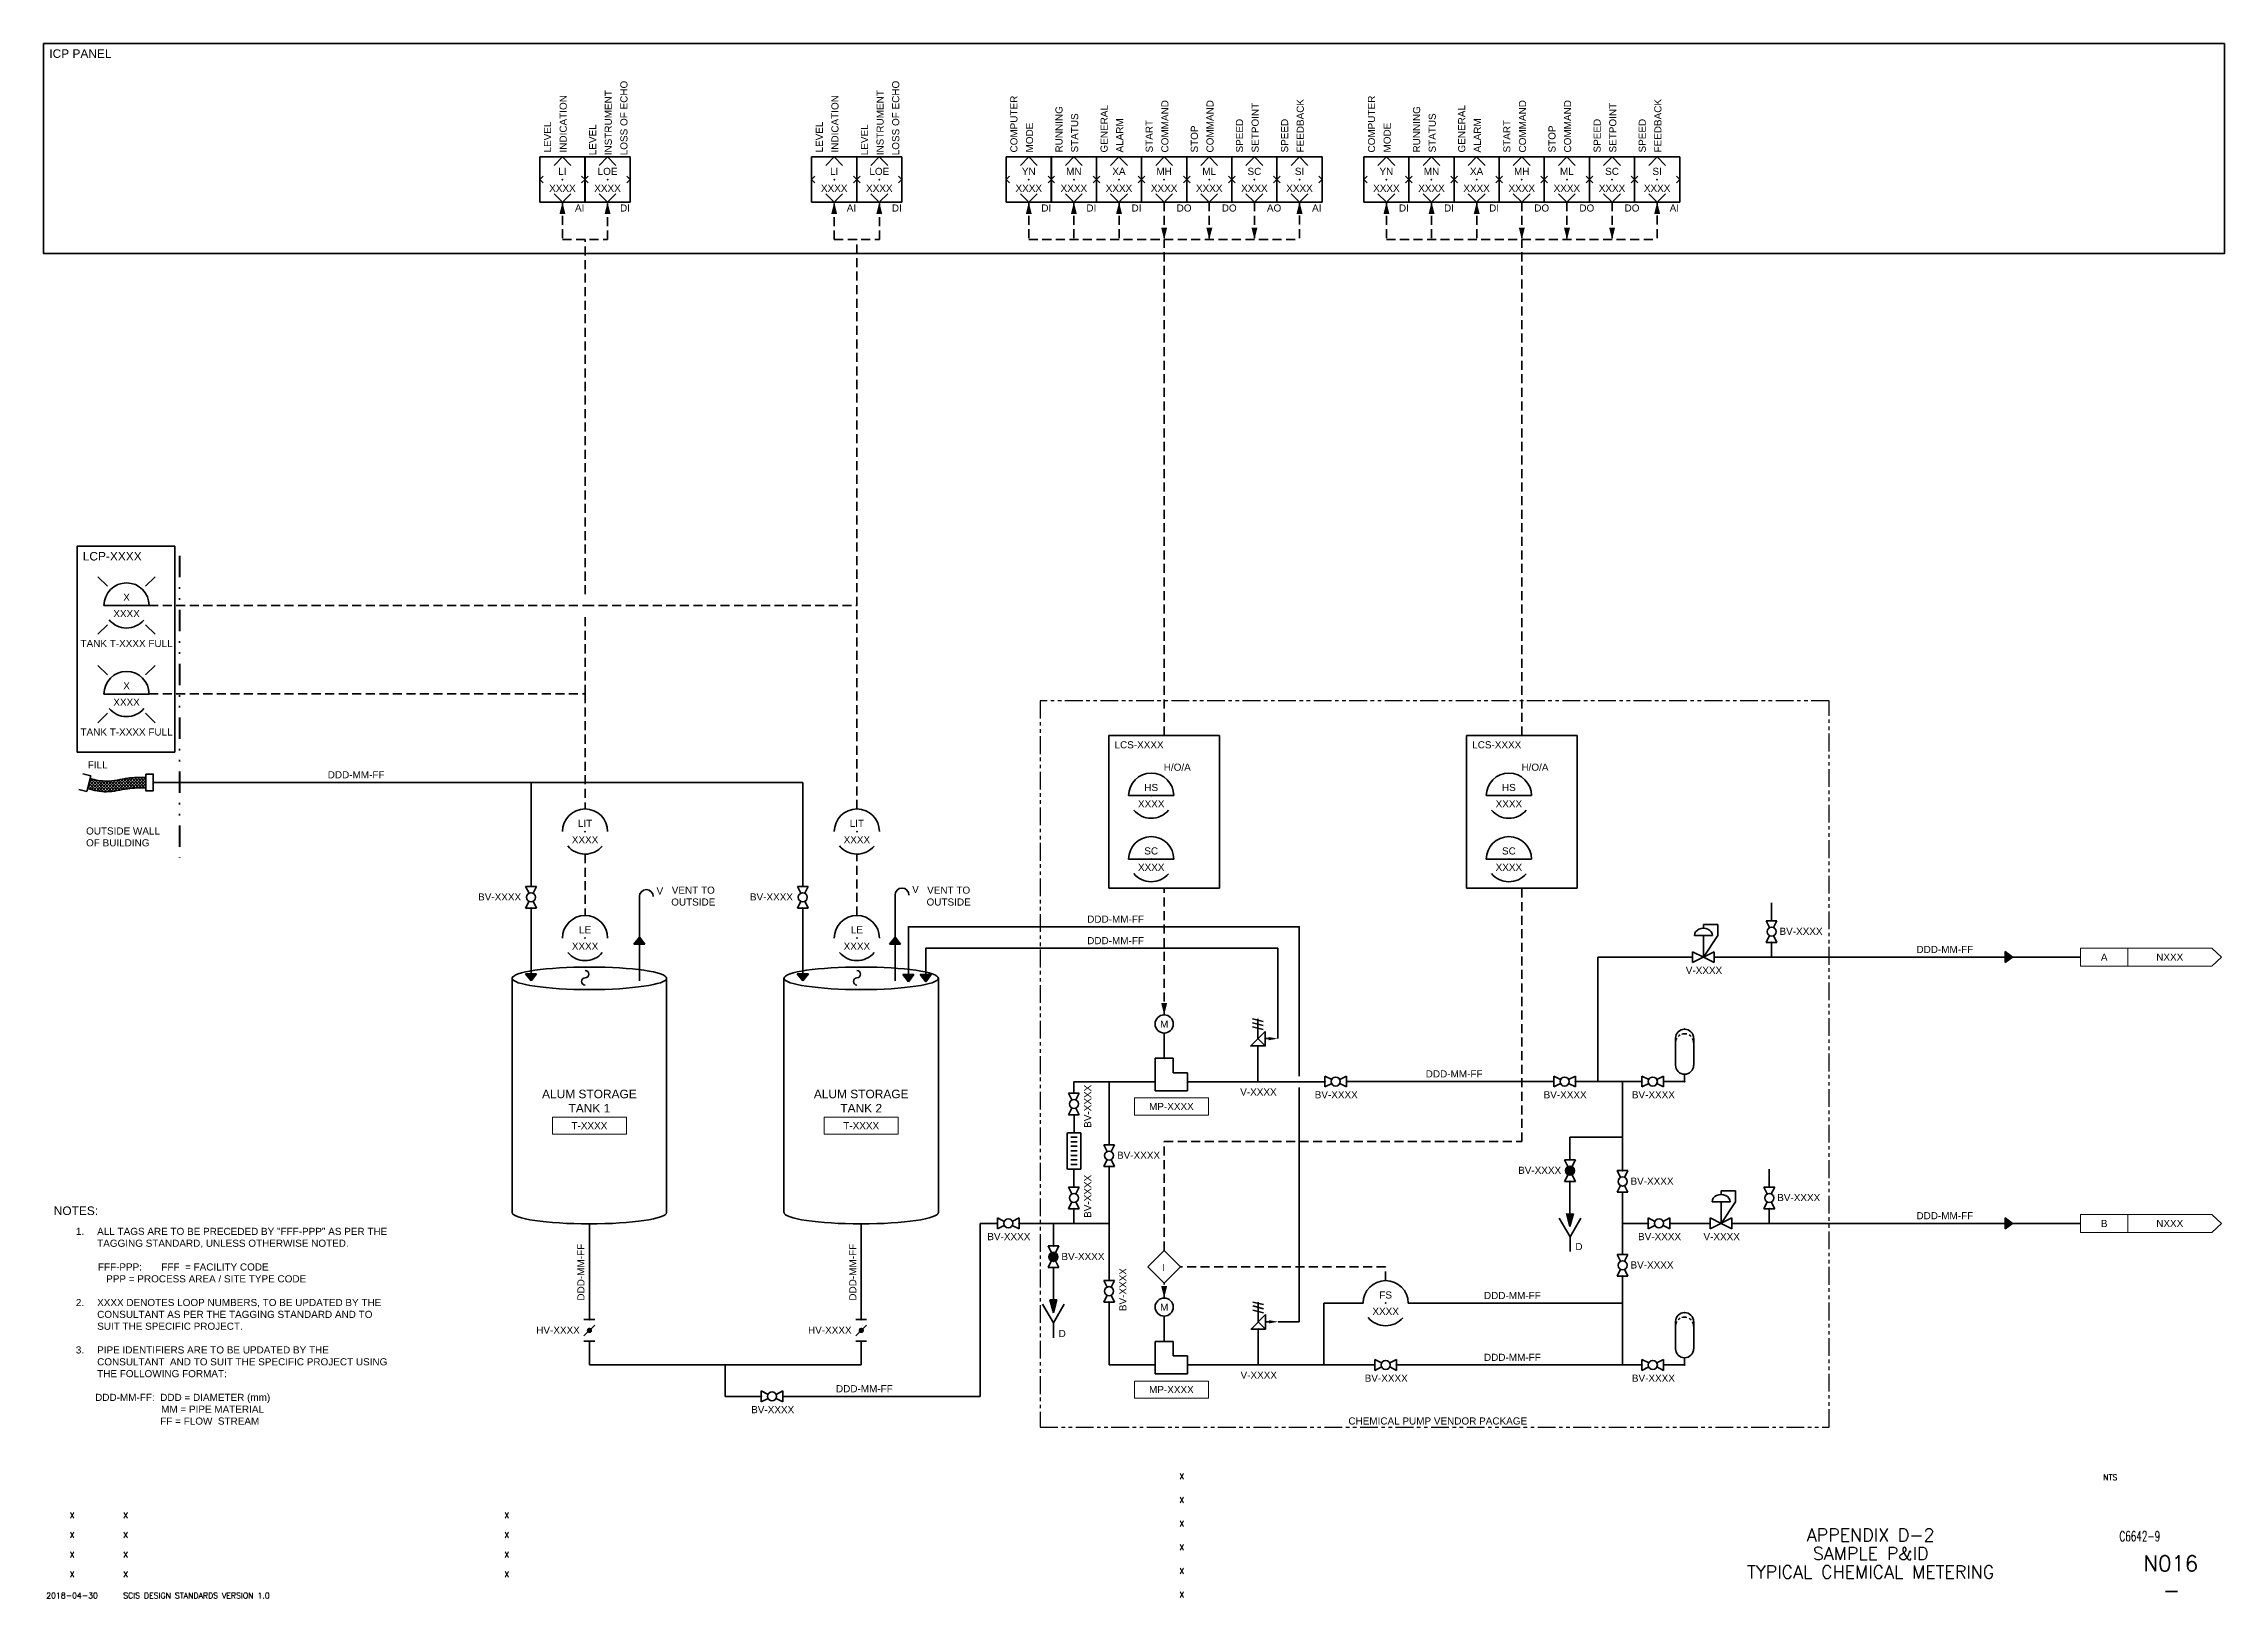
# Paper-space layout '06-Typical Chemical Metering - A1 Sheet' of a CAD drawing. Extents: x 49 to 816, y 22 to 569.
import ezdxf
from ezdxf.enums import TextEntityAlignment as Align

# ---------------------------------------------------------------- set-up
doc = ezdxf.new("R2010")
doc.units = 0
for name, pattern in [('DIVIDE', [1.25, 0.5, -0.25, 0, -0.25, 0, -0.25]), ('HIDDEN2', [4.7625, 3.175, -1.5875]), ('PHANTOM2', [1.25, 0.625, -0.125, 0.125, -0.125, 0.125, -0.125])]:
    doc.linetypes.add(name, pattern=pattern)
doc.layers.add('BOR-A1', color=7, linetype='Continuous')
for name, color, linetype, lineweight in [('D-EQPM', 4, 'Continuous', 35), ('D-MINOR', 4, 'Continuous', 35), ('D-VALV', 4, 'Continuous', 35), ('G-ANNO-SYMB', 1, 'Continuous', 13), ('N-ANNO-TEXT', 3, 'Continuous', 18), ('N-DBOX', 5, 'DIVIDE', 50), ('N-INST', 4, 'Continuous', 35), ('N-SGNL-ELEC', 4, 'HIDDEN2', 35), ('N-VNDR', 3, 'PHANTOM2', 25)]:
    doc.layers.add(name, color=color, linetype=linetype, lineweight=lineweight)
doc.styles.add('_CGS_2-5_NOTES', font='arial.ttf', dxfattribs={"height": 2.5})
doc.styles.add('_CGS_2-5_SYMBOL', font='arial.ttf', dxfattribs={"height": 2.5})
doc.styles.add('STD2-0', font='simplex.shx', dxfattribs={"height": 2})
doc.styles.add('STD3-5', font='simplex.shx', dxfattribs={"height": 3.5})
doc.styles.add('STD4-5', font='simplex.shx', dxfattribs={"height": 4.5})
doc.styles.add('STD5-5', font='SIMPLEX')
doc.styles.add('SYMBOL', font='arial.ttf', dxfattribs={"height": 2.5})
doc.styles.add('T1_2_5', font='arial.ttf', dxfattribs={"height": 2.5})

psp = doc.layouts.new('06-Typical Chemical Metering - A1 Sheet')

# ---------------------------------------------------------------- texts
at = {"layer": 'N-ANNO-TEXT', "color": 4}
for s, style, p in [('MP-XXXX', '_CGS_2-5_SYMBOL', (445.65, 194.13)), ('T-XXXX', '_CGS_2-5_NOTES', (240.95, 187.37)), ('T-XXXX', '_CGS_2-5_NOTES', (336.55, 187.37)), ('MP-XXXX', '_CGS_2-5_NOTES', (445.65, 94.6))]:
    psp.add_text(s, height=2.5, dxfattribs=dict(at, style=style)).set_placement(p, align=Align.CENTER)
at = {"layer": 'N-ANNO-TEXT', "ltscale": 15, "style": '_CGS_2-5_SYMBOL'}
psp.add_text('I', height=2.5, dxfattribs=at).set_placement((442.94, 138.8), align=Align.MIDDLE_CENTER)
at = {"layer": 'N-ANNO-TEXT', "style": '_CGS_2-5_NOTES'}
for s, insert, char_height, width, attachment_point in [('ICP PANEL', (50.99, 567), 3, 103.4701, 1), ('LCP-XXXX', (62.76, 390.31), 3, 103.4701, 1), ('LCS-XXXX', (425.64, 323.78), 2.5, 103.4701, 1), ('LCS-XXXX', (551.44, 323.78), 2.5, 103.4701, 1), ('DDD-MM-FF', (148.92, 313.24), 2.5, 42.0547, 1), ('BV-XXXX', (209.38, 270.29), 2.5, 42.0547, 2), ('BV-XXXX', (304.98, 270.29), 2.5, 42.0547, 2), ('DDD-MM-FF', (416.04, 262.49), 2.5, 42.0547, 1), ('DDD-MM-FF', (416.04, 254.93), 2.5, 42.0547, 1), ('BV-XXXX', (667.1, 258.21), 2.5, 42.0547, 2), ('DDD-MM-FF', (707.69, 251.84), 2.5, 42.0547, 1), ('V-XXXX', (632.97, 244.48), 2.5, 42.0547, 2), ('DDD-MM-FF', (535.1, 208.09), 2.5, 42.0547, 1), ('V-XXXX', (476.26, 201.72), 2.5, 42.0547, 2), ('BV-XXXX', (503.63, 200.75), 2.5, 42.0547, 2), ('BV-XXXX', (584.13, 200.75), 2.5, 42.0547, 2), ('BV-XXXX', (615.17, 200.75), 2.5, 42.0547, 2), ('BV-XXXX', (434.1, 179.48), 2.5, 42.0547, 2), ('BV-XXXX', (575.17, 174.19), 2.5, 42.0547, 2), ('BV-XXXX', (614.69, 170.38), 2.5, 42.0547, 2), ('BV-XXXX', (666.29, 164.6), 2.5, 42.0547, 2), ('NOTES:', (52.56, 160.22), 3, 58.28, 1), ('DDD-MM-FF', (707.69, 158.23), 2.5, 42.0547, 1), ('\\pi-7.5,l7.5,t7.5;1.^IALL TAGS ARE TO BE PRECEDED BY "FFF-PPP" AS PER THE TAGGING STANDARD, UNLESS OTHERWISE NOTED.\\P\\pi0,l0,tz;\\P        FFF-PPP:       FFF  = FACILITY CODE^I^I^I^I^I                     PPP = PROCESS AREA / SITE TYPE CODE \\P\\P\\pi-7.5,l7.5,t7.5;2.^IXXXX DENOTES LOOP NUMBERS, TO BE UPDATED BY THE CONSULTANT AS PER THE TAGGING STANDARD AND TO SUIT THE SPECIFIC PROJECT.\\P\\pi0,l0,tz;\\P\\pi-7.5,l7.5,t7.5;3.^IPIPE IDENTIFIERS ARE TO BE UPDATED BY THE CONSULTANT  AND TO SUIT THE SPECIFIC PROJECT USING THE FOLLOWING FORMAT:\\P\\pi0,l0,tz;\\P       DDD-MM-FF:  DDD = DIAMETER (mm)\\P^I^I^IMM = PIPE MATERIAL\\P^I^I          FF = FLOW  STREAM  ', (60.32, 152.72), 2.5, 109.7185, 1), ('BV-XXXX', (388.48, 150.88), 2.5, 42.0547, 2), ('BV-XXXX', (617.35, 150.88), 2.5, 42.0547, 2), ('V-XXXX', (639.2, 150.87), 2.5, 42.0547, 2), ('BV-XXXX', (414.53, 143.89), 2.5, 42.0547, 2), ('BV-XXXX', (614.69, 140.92), 2.5, 42.0547, 2), ('DDD-MM-FF', (555.59, 130.18), 2.5, 42.0547, 1), ('HV-XXXX', (229.92, 118.01), 2.5, 42.0547, 2), ('HV-XXXX', (325.51, 118.01), 2.5, 42.0547, 2), ('DDD-MM-FF', (555.59, 108.46), 2.5, 42.0547, 1), ('V-XXXX', (476.38, 102.19), 2.5, 42.0547, 2), ('BV-XXXX', (521.21, 101.12), 2.5, 42.0547, 2), ('BV-XXXX', (615.17, 101.12), 2.5, 42.0547, 2), ('DDD-MM-FF', (327.69, 97.41), 2.5, 42.0547, 1), ('BV-XXXX', (305.41, 90.06), 2.5, 42.0547, 2)]:
    psp.add_mtext(s, dxfattribs=dict(at, insert=insert, char_height=char_height, width=width, attachment_point=attachment_point))
at = {"layer": 'N-ANNO-TEXT', "ltscale": 15, "style": '_CGS_2-5_NOTES'}
for s, insert, char_height, width, attachment_point in [('TANK T-XXXX FULL', (78.17, 359.4), 2.5, 34.8173, 2), ('VENT TO OUTSIDE', (277.49, 269.32), 2.5, 23.4505, 5), ('VENT TO OUTSIDE', (367.31, 269.32), 2.5, 23.4505, 5), ('ALUM STORAGE \\PTANK 1', (240.95, 197.27), 3, 54.3093, 5), ('ALUM STORAGE\\PTANK 2', (336.55, 197.27), 3, 54.3093, 5)]:
    psp.add_mtext(s, dxfattribs=dict(at, insert=insert, char_height=char_height, width=width, attachment_point=attachment_point))
at = {"layer": 'N-ANNO-TEXT', "char_height": 2.5, "width": 42.0547, "rotation": 90, "style": '_CGS_2-5_NOTES'}
for s, insert, attachment_point in [('BV-XXXX', (414.96, 195.43), 2), ('BV-XXXX', (414.96, 163.78), 2), ('DDD-MM-FF', (236.72, 147.1), 3), ('DDD-MM-FF', (332.32, 147.1), 3), ('BV-XXXX', (427.34, 130.99), 2)]:
    psp.add_mtext(s, dxfattribs=dict(at, insert=insert, attachment_point=attachment_point))
at = {"layer": 'N-ANNO-TEXT', "ltscale": 0.75, "insert": (539.33, 83.54), "char_height": 2.5, "width": 270.444, "attachment_point": 8, "style": '_CGS_2-5_NOTES'}
psp.add_mtext('CHEMICAL PUMP VENDOR PACKAGE ', dxfattribs=at)
at = {"layer": 'N-INST', "ltscale": 15, "char_height": 2.5, "style": '_CGS_2-5_NOTES'}
for s, insert, width, attachment_point in [('TANK T-XXXX FULL', (78.17, 328.27), 34.8173, 2), ('FILL', (64.53, 314.21), 34.7566, 7), ('OUTSIDE WALL OF BUILDING', (63.92, 286.78), 27.752, 7), ('D', (587.73, 147.38), 41.3764, 1)]:
    psp.add_mtext(s, dxfattribs=dict(at, insert=insert, width=width, attachment_point=attachment_point))

# ---------------------------------------------------------------- blocks, each defined once
blk = doc.blocks.new('CGS A1 TITLE ATT')
at = {"layer": 'BOR-A1', "color": 1}
for tag, p, height, style in [('DATE', (448.47, 64.4), 2, 'STD2-0'), ('DRAWN', (448.47, 56.08), 2, 'STD2-0'), ('DESIGNER', (448.47, 47.76), 2, 'STD2-0'), ('FILE', (783.85, 42.55), 3.5, 'STD3-5'), ('CHECKED', (448.47, 39.44), 2, 'STD2-0'), ('ENGINEER', (448.47, 31.12), 2, 'STD2-0'), ('AD909', (787.49, 32), 5.5, 'STD5-5'), ('APPROVED', (448.47, 22.72), 2, 'STD2-0')]:
    blk.add_attdef(tag, p, '', height=height, dxfattribs=dict(at, style=style))
at = {"layer": 'BOR-A1', "color": 1, "style": 'STD2-0', "flags": 4}
blk.add_attdef('SCALE', (773.37, 64), '', height=2, dxfattribs=at)
at = {"layer": 'BOR-A1', "color": 1, "style": 'STD4-5'}
for tag, p in [('TITLE-1', (691.59, 44.75)), ('TITLE-2', (691.59, 38.25)), ('TITLE-3', (691.59, 31.75)), ('TITLE-4', (691.59, 25.25))]:
    blk.add_attdef(tag, text='', height=4.5, dxfattribs=at).set_placement(p, align=Align.MIDDLE_CENTER)
at = {"layer": 'BOR-A1', "color": 1, "style": 'STD5-5'}
blk.add_attdef('999', text='', height=5.5, dxfattribs=at).set_placement((800.49, 22.5), align=Align.RIGHT)
blk = doc.blocks.new('_D_VALVE_BALL - NORMALLY OPEN')
for p, q in [((2.39, 0.71), (0, 1.9)), ((0, 1.9), (0, -1.9)), ((5.23, 0.71), (7.62, 1.9)), ((7.62, 1.9), (7.62, -1.9)), ((0, -1.9), (2.39, -0.71)), ((7.62, -1.9), (5.23, -0.71))]:
    blk.add_line(p, q)
blk.add_circle((3.81, 0), 1.59)
for p in [(0, 0), (7.62, 0)]:
    blk.add_point(p)
blk = doc.blocks.new('_N_INST_FIELD_OP ACCESS')
for start, end in [(0, 180), (219.69949, 319.76065)]:
    blk.add_arc((0, 0), 7.94, start, end)
blk.add_point((0, 0))
at = {"style": '_CGS_2-5_SYMBOL'}
blk.add_attdef('ABB', (4.41, 8.76), '', height=2.5, dxfattribs=at)
for tag, p in [('TAG', (0, 1.63)), ('NO', (0, -4.12))]:
    blk.add_attdef(tag, text='', height=2.5, dxfattribs=at).set_placement(p, align=Align.CENTER)
blk = doc.blocks.new('_D_VALVE_BALL - NORMALLY CLOSED')
h = blk.add_hatch(color=256)
edge = h.paths.add_edge_path()
edge.add_arc((3.81, 0), 1.589, 0, 360)
for p, q in [((7.62, -1.905), (0, 1.905)), ((0, 1.905), (0, -1.905)), ((0, -1.905), (3.81, 0)), ((3.81, 0), (7.62, 1.905)), ((7.62, 1.905), (7.62, -1.905))]:
    blk.add_line(p, q)
blk.add_circle((3.81, 0), 1.589)
for p in [(0, 0), (3.81, 0), (7.62, 0)]:
    blk.add_point(p)
blk = doc.blocks.new('_D_VALVE_BUTTERFLY')
h = blk.add_hatch(color=256)
edge = h.paths.add_edge_path()
edge.add_arc((3.81, 0.02), 0.953, 180, 540)
for p, q in [((0, 1.91), (0, -1.9)), ((1.91, 1.91), (5.72, -1.9)), ((7.62, 1.91), (7.62, -1.9))]:
    blk.add_line(p, q)
for p in [(3.81, 0), (0, -0.02), (7.62, -0.02)]:
    blk.add_point(p)
blk = doc.blocks.new('_D_VALVE_RELIEF - PRESSURE')
for p, q in [((1.8796, 12.4333), (-1.9558, 13.3477)), ((-1.9558, 11.9507), (1.8796, 10.9855)), ((1.8796, 9.5885), (-1.9558, 10.5283)), ((0, 6.4135), (0, 13.3477)), ((2.5527, 3.8608), (-0.0127, 6.4008)), ((0, 3.8608), (0, 0)), ((2.5527, 6.4008), (4.6101, 6.4008))]:
    blk.add_line(p, q)
at = {"flags": 128}
blk.add_lwpolyline([(2.5527, 8.9662), (2.5527, 3.8608), (-2.5527, 3.8608)], close=True, dxfattribs=at)
for p in [(-0.0127, 3.8608), (2.5527, 6.4008)]:
    blk.add_point(p)
blk.add_solid([(3.8227, 5.842), (6.9977, 6.4008), (3.8227, 6.9596)])
blk = doc.blocks.new('_N_LIGHT_PANEL')
for p, q in [((-10.12, 10.08), (-6.74, 6.73)), ((10.1, 10.08), (6.72, 6.73)), ((-7.95, 0), (7.95, 0)), ((-10.12, -10.11), (-6.74, -6.76)), ((10.1, -10.11), (6.72, -6.76))]:
    blk.add_line(p, q)
for start, end in [(0, 180), (219.69949, 319.76065)]:
    blk.add_arc((0, 0), 7.94, start, end)
blk.add_point((0, 0))
at = {"style": '_CGS_2-5_SYMBOL'}
for tag, p in [('TAG', (0, 1.63)), ('NO', (0, -4.12))]:
    blk.add_attdef(tag, text='', height=2.5, dxfattribs=at).set_placement(p, align=Align.CENTER)
blk.add_attdef('ABB', (7.41, 4.76), '', height=2.5, dxfattribs=at)
blk = doc.blocks.new('_N_INST_PANEL_OP ACCESS')
blk.add_line((-7.95, 0), (7.95, 0))
for start, end in [(0, 180), (219.69949, 319.76065)]:
    blk.add_arc((0, 0), 7.94, start, end)
at = {"ltscale": 0.0508}
blk.add_point((0, 0), dxfattribs=at)
at = {"style": '_CGS_2-5_SYMBOL'}
blk.add_attdef('ABB', (4.41, 8.76), '', height=2.5, dxfattribs=at)
for tag, p in [('TAG', (0, 1.63)), ('NO', (0, -4.12))]:
    blk.add_attdef(tag, text='', height=2.5, dxfattribs=at).set_placement(p, align=Align.CENTER)
blk = doc.blocks.new('_N_PLC_FIELD_OP ACCESS')
for p, q in [((-7.94, 15.87), (7.94, 15.87)), ((-7.94, 0), (-7.94, 15.87)), ((0, 15.87), (-2.96, 12.91)), ((2.96, 12.91), (0, 15.87)), ((7.94, 0), (7.94, 15.87)), ((-6.76, 9.11), (-7.94, 7.94)), ((-7.94, 7.94), (-6.76, 6.76)), ((7.94, 7.94), (6.76, 9.11)), ((6.76, 6.76), (7.94, 7.94)), ((7.94, 0), (-7.94, 0)), ((-2.96, 2.96), (0, 0)), ((0, 0), (2.96, 2.96))]:
    blk.add_line(p, q)
blk.add_point((0, 7.94))
at = {"style": '_CGS_2-5_SYMBOL'}
for tag, p in [('DESCRIPTION1', (-3.99, 16.48)), ('DESCRIPTION2', (1.51, 16.48)), ('DESCRIPTION3', (7.01, 16.48))]:
    blk.add_attdef(tag, p, '', height=2.5, rotation=90, dxfattribs=at)
for tag, p in [('TAG', (0, 9.57)), ('NO', (0, 3.62))]:
    blk.add_attdef(tag, text='', height=2.5, dxfattribs=at).set_placement(p, align=Align.CENTER)
blk.add_attdef('ABB', (4.41, -3.31), '', height=2.5, dxfattribs=at)
blk = doc.blocks.new('REFa')
for p, q in [((29.5148, 3.175), (0, 3.175)), ((0, -3.175), (0, 3.175)), ((32.9692, 0), (29.5148, 3.175)), ((29.5148, -3.175), (32.9692, 0)), ((0, -3.175), (29.5148, -3.175))]:
    blk.add_line(p, q)
at = {"style": '_CGS_2-5_NOTES'}
blk.add_attdef('A', text='', height=2.5, dxfattribs=at).set_placement((14.7574, 0), align=Align.MIDDLE_CENTER)
blk = doc.blocks.new('REFb')
for p, q in [((0, 3.175), (0, -3.175)), ((0, 3.175), (16.6116, 3.175)), ((16.6116, -3.175), (16.6116, 3.175)), ((16.6116, -3.175), (0, -3.175))]:
    blk.add_line(p, q)
at = {"style": '_CGS_2-5_SYMBOL'}
blk.add_attdef('A', text='', height=2.5, dxfattribs=at).set_placement((8.3058, 0), align=Align.MIDDLE_CENTER)
blk = doc.blocks.new('_D_METER_LEVEL ULTRASOUND')
for centre, radius, start, end in [((0, 0), 7.94, 0, 180), ((0, 0), 7.94, 219.69949, 319.76065), ((0.04, -15.24), 1.27, 90, 270), ((0.04, -12.7), 1.27, 270, 90)]:
    blk.add_arc(centre, radius, start, end)
blk.add_point((0, 0))
at = {"style": '_CGS_2-5_SYMBOL'}
blk.add_attdef('ABB', (4.41, 8.76), '', height=2.5, dxfattribs=at)
for tag, p in [('TAG', (0, 1.63)), ('NO', (0, -4.12))]:
    blk.add_attdef(tag, text='', height=2.5, dxfattribs=at).set_placement(p, align=Align.CENTER)
blk = doc.blocks.new('_D_MISC_PULSATION DAMPER')
for p, q in [((-3.18, 5.71), (-3.18, 15.24)), ((3.18, 5.71), (3.18, 15.24)), ((-0.02, 0), (-0.02, 2.57))]:
    blk.add_line(p, q)
at = {"extrusion": (0, 0, -1)}
for centre, start, end in [((0.01, 15.24), 0, 180), ((0.01, 13.65), 44.51473, 59.80982), ((0.01, 13.65), 72.19854, 104.50477), ((0.01, 13.65), 119.30302, 137.53412), ((0.01, 13.65), 0, 29.60896), ((0.01, 13.65), 151.5521, 180)]:
    blk.add_arc(centre, 3.17, start, end, dxfattribs=at)
blk.add_arc((-0.01, 5.71), 3.17, 180, 0)
for p in [(0, 18.41), (0, 0)]:
    blk.add_point(p)
blk = doc.blocks.new('_D_MISC_GOOSENECK VENT')
blk.add_line((0, 0), (0, 6.24))
blk.add_arc((2.44, 6.24), 2.44, 0, 180)
at = {"style": '_CGS_2-5_SYMBOL'}
blk.add_text('V', height=2.5, dxfattribs=at).set_placement((6.03, 6.96))
blk = doc.blocks.new('_D_MISC_DRAIN')
for p, q in [((-0.1, -4.6), (-1.32, 0)), ((-1.32, 0), (1.14, 0)), ((-0.1, -4.6), (-1.02, 0)), ((-0.1, -4.6), (-0.74, 0)), ((-0.1, -4.6), (-0.41, 0)), ((-0.1, -4.6), (1.14, 0)), ((-0.1, -4.6), (0.71, 0)), ((-0.1, -4.6), (0.33, 0)), ((0, 0), (-0.1, -4.6)), ((-0.08, -8.13), (-3.89, -1.55)), ((-0.08, -8.13), (3.73, -1.55)), ((-0.08, -8.13), (-0.08, -13.36))]:
    blk.add_line(p, q)
at = {"style": '_CGS_2-5_SYMBOL'}
blk.add_text('D', height=2.5, dxfattribs=at).set_placement((1.72, -11.85), align=Align.MIDDLE_LEFT)
blk = doc.blocks.new('_D_PUMP_RECIPROCATING - METERING (POSITIVE DISPLACEMENT)')
at = {"ltscale": 0.0508}
for p, q in [((0, -3.17), (0, 8.26)), ((0, 8.26), (6.35, 8.26)), ((6.35, 8.26), (6.35, 3.18)), ((6.35, 3.18), (11.43, 3.18)), ((11.43, 3.18), (11.43, -3.17)), ((11.43, -3.17), (0, -3.17))]:
    blk.add_line(p, q, dxfattribs=at)
for p in [(0, 0), (11.43, 0)]:
    blk.add_point(p, dxfattribs=at)
at = {"style": '_CGS_2-5_SYMBOL'}
blk.add_attdef('XX', text='', height=2.5, dxfattribs=at).set_placement((12.74, -4.1), align=Align.TOP_LEFT)
blk = doc.blocks.new('_D_VALVE_PRESSURE REDUCING - SELF CONTAINED')
for p, q in [((8.89, 11.43), (3.81, 11.43)), ((3.81, 11.43), (3.81, 10.13)), ((8.89, 7.62), (8.89, 11.43)), ((3.81, 0), (0, 1.9)), ((0, 1.9), (0, -1.9)), ((0, -1.9), (7.62, 1.9)), ((0.63, 7.59), (6.99, 7.59)), ((3.81, 0), (8.89, 7.62)), ((3.81, 0), (3.81, 7.59)), ((7.62, -1.9), (3.81, 0)), ((7.62, 1.9), (7.62, -1.9))]:
    blk.add_line(p, q)
blk.add_ellipse((3.8, 7.6), major_axis=(3.18, 0), ratio=0.8, start_param=0, end_param=3.141593)
blk = doc.blocks.new('_D_ACTUATOR_ELECTRIC MOTOR')
at = {"flags": 128}
blk.add_lwpolyline([(0, 0), (0, 8.89)], dxfattribs=at)
blk.add_circle((0, 12.08), 3.18)
blk.add_point((0, 0))
at = {"style": '_CGS_2-5_SYMBOL'}
blk.add_text('M', height=2.5, dxfattribs=at).set_placement((0.02, 12.04), align=Align.MIDDLE_CENTER)
blk.add_attdef('XXX', text='', height=2.5, dxfattribs=at).set_placement((0.74, 8.07), align=Align.TOP_LEFT)
blk = doc.blocks.new('_D_MISC_CALIBRATION COLUMN')
for p, q in [((-2.3368, 19.05), (-2.3368, 6.35)), ((2.4384, 19.05), (-2.3114, 19.05)), ((1.1684, 17.5514), (-1.0668, 17.5514)), ((1.1684, 15.9512), (-1.0668, 15.9512)), ((2.4384, 19.05), (2.4384, 6.35)), ((1.1684, 14.351), (-1.0668, 14.351)), ((1.1684, 12.7508), (-1.0668, 12.7508)), ((1.1684, 11.1506), (-1.0668, 11.1506)), ((1.1684, 9.5504), (-1.0668, 9.5504)), ((1.1684, 7.9502), (-1.0668, 7.9502)), ((2.4384, 6.35), (-2.3114, 6.35)), ((0, 6.35), (0, 0))]:
    blk.add_line(p, q)
blk = doc.blocks.new('CGS A1 REV ATT')
at = {"layer": 'BOR-A1', "color": 1, "style": 'STD2-0'}
for tag, p in [('R5-DATE', (58.99, 50.62)), ('R5-BY', (211.87, 50.62)), ('R4-DATE', (58.99, 43.7)), ('R3-DATE', (58.99, 36.78)), ('R4-BY', (211.87, 43.7)), ('R3-BY', (211.87, 36.78)), ('R2-DATE', (58.99, 29.86)), ('R2-BY', (211.87, 29.86)), ('R1-DATE', (58.99, 22.46)), ('R1-BY', (211.87, 22.46))]:
    blk.add_attdef(tag, text='', height=2, dxfattribs=at).set_placement(p, align=Align.CENTER)
for tag, p in [('R5-DESC', (76.99, 50.62)), ('R4-DESC', (76.99, 43.7)), ('R3-DESC', (76.99, 36.78)), ('R2-DESC', (76.99, 29.86)), ('R1-DESC', (76.99, 22.46))]:
    blk.add_attdef(tag, p, '', height=2, dxfattribs=at)

# ---------------------------------------------------------------- hatches: boundary and pattern name
at = {"layer": 'D-MINOR'}
h = psp.add_hatch(dxfattribs=at)
h.set_pattern_fill('ANSI37', color=256, scale=6, style=0)
h.set_pattern_definition([(45, (-348.74414, 288.87674), (-0.5303301, 0.5303301), []), (135, (-348.74414, 288.87674), (-0.5303301, -0.5303301), [])])
edge = h.paths.add_edge_path()
edge.add_line((65.39, 310.63), (64.51, 307.08))
edge.add_spline(control_points=[(64.49, 307.09), (66.68, 306.54), (71.37, 305.37), (78.14, 307.37), (82.78, 307.37), (84.9, 307.37)], knot_values=[0, 0, 0, 0, 6.673767, 14.251645, 20.582021, 20.582021, 20.582021, 20.582021], degree=3, periodic=0)
edge.add_spline(control_points=[(65.39, 310.63), (67.29, 310.18), (71.67, 309.12), (78.14, 311.08), (82.78, 311.07), (84.9, 311.07)], knot_values=[0, 0, 0, 0, 5.754694, 13.332572, 19.662948, 19.662948, 19.662948, 19.662948], degree=3, periodic=0)
edge.add_line((84.9, 311.07), (84.9, 307.37))

# ---------------------------------------------------------------- linework, layer by layer
at = {"layer": 'D-EQPM'}
for points in [[(213.8, 240.44), (213.8, 158.07)], [(268.11, 158.07), (268.11, 240.44)], [(309.39, 240.44), (309.39, 158.07)], [(363.7, 158.07), (363.7, 240.44)]]:
    psp.add_lwpolyline(points, dxfattribs=at)
for centre in [(240.95, 240.44), (336.55, 240.44)]:
    psp.add_ellipse(centre, major_axis=(-27.15, 0), ratio=0.145964, dxfattribs=at)
for centre in [(240.95, 158.07), (336.55, 158.07)]:
    psp.add_ellipse(centre, major_axis=(27.15, 0), ratio=0.145964, start_param=3.141593, end_param=6.283185, dxfattribs=at)
at = {"layer": 'D-MINOR'}
for p, q in [((64.24, 306.12), (61.41, 306.84)), ((65.64, 311.6), (62.81, 312.32)), ((64.24, 306.12), (65.64, 311.6)), ((65.39, 310.63), (64.51, 307.08)), ((84.9, 311.07), (84.9, 307.37)), ((316.01, 309.29), (87.54, 309.29)), ((220.42, 272.74), (220.42, 309.29)), ((316.01, 272.74), (316.01, 309.29)), ((258.54, 262.92), (258.54, 269.16)), ((348.46, 263.46), (348.46, 269.7)), ((595.69, 204.15), (595.69, 247.89)), ((595.69, 247.89), (628.97, 247.89)), ((636.59, 247.89), (765.42, 247.89)), ((476.09, 212.82), (476.09, 204.05)), ((439.93, 204.05), (411.36, 204.05)), ((411.36, 200.06), (411.36, 204.05)), ((423.75, 204.05), (423.75, 181.93)), ((499.63, 204.05), (451.36, 204.05)), ((490.63, 119.69), (490.63, 202.05)), ((580.12, 204.15), (507.25, 204.15)), ((611.16, 204.15), (587.74, 204.15)), ((604.34, 204.15), (604.34, 172.82)), ((618.78, 204.15), (626.16, 204.15)), ((411.42, 186.09), (411.42, 192.44)), ((585.84, 184.58), (604.34, 184.58)), ((423.75, 174.31), (423.75, 154.28)), ((585.84, 169.01), (585.84, 157.72)), ((604.34, 165.2), (604.34, 143.36)), ((240.95, 120.47), (240.95, 154.11)), ((336.55, 120.47), (336.55, 154.11)), ((378.39, 154.28), (378.39, 93.46)), ((384.47, 154.28), (378.39, 154.28)), ((392.09, 154.28), (423.75, 154.28)), ((404.17, 146.34), (404.17, 154.28)), ((411.36, 159.42), (411.36, 154.28)), ((423.75, 134.26), (423.75, 154.28)), ((613.34, 154.28), (604.34, 154.28)), ((620.96, 154.28), (635.2, 154.28)), ((642.82, 154.28), (765.42, 154.28)), ((404.17, 138.72), (404.17, 127.43)), ((604.34, 135.74), (604.34, 104.52)), ((423.75, 104.52), (423.75, 126.64)), ((513.08, 126.24), (499.26, 126.24)), ((499.26, 126.24), (499.26, 104.52)), ((528.95, 126.24), (604.34, 126.24)), ((483.21, 119.69), (490.63, 119.69)), ((240.95, 112.85), (240.95, 104.52)), ((336.55, 112.85), (336.55, 104.52)), ((336.55, 104.52), (240.95, 104.52)), ((288.75, 93.46), (288.75, 104.52)), ((423.75, 104.52), (439.93, 104.52)), ((517.2, 104.52), (451.36, 104.52)), ((524.82, 104.52), (611.16, 104.52)), ((618.78, 104.52), (626.16, 104.52)), ((301.41, 93.46), (288.75, 93.46)), ((309.03, 93.46), (378.39, 93.46))]:
    psp.add_line(p, q, dxfattribs=at)
at = {"layer": 'D-MINOR', "ltscale": 0.001}
for p, q in [((256.59, 252.41), (258.54, 254.89)), ((258.54, 254.89), (260.49, 252.41)), ((346.51, 252.41), (348.46, 254.89)), ((348.46, 254.89), (350.41, 252.41)), ((260.49, 252.41), (256.59, 252.41)), ((350.41, 252.41), (346.51, 252.41)), ((738.93, 245.95), (738.93, 249.84)), ((738.93, 249.84), (741.42, 247.89)), ((741.42, 247.89), (738.93, 245.95)), ((218.47, 242.04), (222.37, 242.04)), ((220.42, 239.56), (218.47, 242.04)), ((222.37, 242.04), (220.42, 239.56)), ((314.06, 242.04), (317.96, 242.04)), ((316.01, 239.56), (314.06, 242.04)), ((317.96, 242.04), (316.01, 239.56)), ((351.21, 241.72), (355.11, 241.72)), ((353.16, 239.24), (351.21, 241.72)), ((355.11, 241.72), (353.16, 239.24)), ((357.29, 241.72), (361.19, 241.72)), ((359.24, 239.24), (357.29, 241.72)), ((361.19, 241.72), (359.24, 239.24)), ((738.93, 152.33), (738.93, 156.23)), ((738.93, 156.23), (741.42, 154.28)), ((741.42, 154.28), (738.93, 152.33))]:
    psp.add_line(p, q, dxfattribs=at)
at = {"layer": 'D-MINOR'}
psp.add_lwpolyline([(84.9, 312.22), (87.54, 312.22), (87.54, 306.37), (84.9, 306.37)], close=True, dxfattribs=at)
for points in [[(220.42, 239.56), (220.42, 265.12)], [(258.54, 239.56), (258.54, 262.92)], [(316.01, 239.56), (316.01, 265.12)], [(348.46, 239.56), (348.46, 263.46)], [(353.16, 239.24), (353.16, 258.55), (490.63, 258.55), (490.63, 206.05)], [(359.24, 239.24), (359.24, 250.98), (483.08, 250.98), (483.08, 219.22)]]:
    psp.add_lwpolyline(points, dxfattribs=at)
for points in [[(64.49, 307.09), (71.07, 306.01), (78.57, 307.09), (84.9, 307.37)], [(65.39, 310.63), (71.07, 309.71), (78.57, 310.79), (84.9, 311.07)]]:
    psp.add_spline(points, degree=3, dxfattribs=at)
at = {"layer": 'D-MINOR', "ltscale": 0.1, "extrusion": (0, 0, -1)}
for points in [[(-260.49, 252.41), (-256.59, 252.41), (-258.54, 254.89)], [(-350.41, 252.41), (-346.51, 252.41), (-348.46, 254.89)], [(-738.93, 245.95), (-738.93, 249.84), (-741.42, 247.89)], [(-218.47, 242.04), (-222.37, 242.04), (-220.42, 239.56)], [(-314.06, 242.04), (-317.96, 242.04), (-316.01, 239.56)], [(-351.21, 241.72), (-355.11, 241.72), (-353.16, 239.24)], [(-357.29, 241.72), (-361.19, 241.72), (-359.24, 239.24)], [(-738.93, 152.33), (-738.93, 156.23), (-741.42, 154.28)]]:
    psp.add_solid(points, dxfattribs=at)
at = {"layer": 'N-ANNO-TEXT', "color": 4}
for points in [[(458.65, 192.37), (432.65, 192.37), (432.65, 198.37), (458.65, 198.37)], [(253.95, 185.61), (227.95, 185.61), (227.95, 191.61), (253.95, 191.61)], [(349.55, 185.61), (323.55, 185.61), (323.55, 191.61), (349.55, 191.61)], [(458.65, 92.84), (432.65, 92.84), (432.65, 98.84), (458.65, 98.84)]]:
    psp.add_lwpolyline(points, close=True, dxfattribs=at)
at = {"layer": 'N-DBOX', "ltscale": 15}
psp.add_line((96.79, 388.94), (96.79, 280.55), dxfattribs=at)
at = {"layer": 'N-INST'}
for p, q in [((423.64, 325.78), (462.57, 325.78)), ((423.64, 272.13), (423.64, 325.78)), ((462.57, 325.78), (462.57, 272.13)), ((549.44, 325.78), (588.37, 325.78)), ((549.44, 272.13), (549.44, 325.78)), ((588.37, 325.78), (588.37, 272.13)), ((423.64, 272.13), (462.57, 272.13)), ((549.44, 272.13), (588.37, 272.13)), ((656.74, 260.66), (656.74, 266.92)), ((656.74, 253.04), (656.74, 247.89)), ((585.84, 176.63), (585.84, 184.58)), ((655.94, 167.04), (655.94, 173.31)), ((585.85, 149.6), (582.04, 156.17)), ((585.83, 153.13), (584.61, 157.72)), ((585.83, 153.13), (584.91, 157.72)), ((585.83, 153.13), (585.19, 157.72)), ((585.83, 153.13), (585.52, 157.72)), ((585.83, 153.13), (587.07, 157.72)), ((585.83, 153.13), (586.64, 157.72)), ((585.83, 153.13), (586.26, 157.72)), ((585.93, 157.72), (585.83, 153.13)), ((585.85, 149.6), (589.66, 156.17)), ((655.94, 159.42), (655.94, 154.28)), ((585.85, 149.6), (585.85, 144.36)), ((476.21, 113.29), (476.21, 104.52))]:
    psp.add_line(p, q, dxfattribs=at)
psp.add_lwpolyline([(48.99, 569), (816, 569), (816, 495.21), (48.99, 495.21)], close=True, dxfattribs=at)
at = {"layer": 'N-INST', "ltscale": 10}
psp.add_lwpolyline([(95.14, 392.31), (60.76, 392.31), (60.76, 319.97), (95.14, 319.97)], close=True, dxfattribs=at)
at = {"layer": 'N-INST', "flags": 128}
psp.add_lwpolyline([(437.32, 138.99), (443.11, 133.21), (448.89, 138.99), (443.11, 144.77)], close=True, dxfattribs=at)
at = {"layer": 'N-SGNL-ELEC'}
for p, q in [((231.47, 513.28), (231.48, 500.11)), ((247.36, 500.11), (247.36, 513.28)), ((327.06, 500.11), (327.05, 513.28)), ((342.94, 500.11), (342.94, 513.28)), ((395.49, 513.28), (395.49, 500.11)), ((411.36, 513.28), (411.36, 500.11)), ((427.24, 513.28), (427.24, 500.11)), ((443.11, 513.28), (443.11, 500.11)), ((458.99, 513.28), (458.99, 500.11)), ((474.86, 513.28), (474.86, 500.11)), ((490.72, 513.35), (490.72, 500.11)), ((521.28, 513.28), (521.28, 500.11)), ((537.16, 513.28), (537.16, 500.11)), ((553.03, 513.28), (553.03, 500.11)), ((568.91, 513.28), (568.91, 500.11)), ((584.78, 513.28), (584.78, 500.11)), ((600.66, 513.28), (600.66, 500.11)), ((616.51, 513.35), (616.51, 500.11)), ((231.48, 500.11), (247.36, 500.11)), ((239.43, 375.45), (239.42, 500.11)), ((327.06, 500.11), (342.94, 500.11)), ((335.03, 299.95), (335.03, 500.11)), ((395.49, 500.11), (490.72, 500.11)), ((443.11, 325.78), (443.11, 500.11)), ((521.28, 500.11), (616.51, 500.11)), ((568.91, 325.78), (568.91, 500.11)), ((86.11, 371.51), (239.43, 371.51)), ((239.43, 371.51), (335.03, 371.51)), ((239.43, 340.38), (239.43, 367.57)), ((86.11, 340.38), (239.43, 340.38)), ((239.43, 340.38), (239.43, 299.95)), ((239.43, 284.08), (239.43, 262.52)), ((443.1, 227.56), (443.11, 272.13)), ((568.91, 183.07), (568.91, 272.13)), ((443.11, 144.77), (443.11, 183.07)), ((443.11, 183.07), (568.91, 183.07)), ((521.01, 138.99), (448.89, 138.99)), ((521.01, 134.17), (521.01, 138.99)), ((443.11, 128.02), (443.11, 133.21))]:
    psp.add_line(p, q, dxfattribs=at)
at = {"layer": 'N-SGNL-ELEC', "linetype": 'Continuous'}
for points in [[(231.47, 513.28, 0, 2.1, 0), (231.47, 509.08, 2.1, 2.1, 0)], [(247.34, 513.28, 0, 2.1, 0), (247.34, 509.08, 2.1, 2.1, 0)], [(327.05, 513.28, 0, 2.1, 0), (327.05, 509.08, 2.1, 2.1, 0)], [(342.92, 513.28, 0, 2.1, 0), (342.92, 509.08, 2.1, 2.1, 0)], [(395.49, 513.28, 0, 2.1, 0), (395.49, 509.08, 2.1, 2.1, 0)], [(411.36, 513.28, 0, 2.1, 0), (411.36, 509.08, 2.1, 2.1, 0)], [(427.24, 513.28, 0, 2.1, 0), (427.24, 509.08, 2.1, 2.1, 0)], [(490.72, 513.35, 0, 2.1, 0), (490.72, 509.15, 2.1, 2.1, 0)], [(521.28, 513.28, 0, 2.1, 0), (521.28, 509.08, 2.1, 2.1, 0)], [(537.16, 513.28, 0, 2.1, 0), (537.16, 509.08, 2.1, 2.1, 0)], [(553.03, 513.28, 0, 2.1, 0), (553.03, 509.08, 2.1, 2.1, 0)], [(616.51, 513.35, 0, 2.1, 0), (616.51, 509.15, 2.1, 2.1, 0)], [(443.11, 500.11, 0, 2.1, 0), (443.11, 504.31, 2.1, 2.1, 0)], [(458.99, 500.11, 0, 2.1, 0), (458.99, 504.31, 2.1, 2.1, 0)], [(474.86, 500.11, 0, 2.1, 0), (474.86, 504.31, 2.1, 2.1, 0)], [(568.91, 500.11, 0, 2.1, 0), (568.91, 504.31, 2.1, 2.1, 0)], [(584.78, 500.11, 0, 2.1, 0), (584.78, 504.31, 2.1, 2.1, 0)], [(600.66, 500.11, 0, 2.1, 0), (600.66, 504.31, 2.1, 2.1, 0)], [(443.11, 227.56, 0, 2.1, 0), (443.11, 231.76, 2.1, 2.1, 0)], [(443.11, 128.02, 0, 2.1, 0), (443.11, 132.22, 2.1, 2.1, 0)]]:
    psp.add_lwpolyline(points, format="xyseb", dxfattribs=at)
at = {"layer": 'N-SGNL-ELEC'}
psp.add_lwpolyline([(335.03, 262.52), (335.03, 284.08)], dxfattribs=at)
at = {"layer": 'N-VNDR', "linetype": 'PHANTOM2', "ltscale": 10}
psp.add_lwpolyline([(676.95, 338.02), (399.51, 338.02), (399.51, 82.7), (676.95, 82.7)], close=True, dxfattribs=at)

# ---------------------------------------------------------------- block references
ref = psp.add_blockref('CGS A1 TITLE ATT', (0, 0))
ref.add_attrib('TITLE-1', 'APPENDIX D-2', dxfattribs={"layer": 'BOR-A1', "color": 1, "height": 4.5, "style": 'STD4-5'}).set_placement((691.59, 44.75), align=Align.MIDDLE_CENTER)
ref.add_attrib('TITLE-2', 'SAMPLE P&ID', dxfattribs={"layer": 'BOR-A1', "color": 1, "height": 4.5, "style": 'STD4-5'}).set_placement((691.59, 38.25), align=Align.MIDDLE_CENTER)
ref.add_attrib('TITLE-3', 'TYPICAL CHEMICAL METERING', dxfattribs={"layer": 'BOR-A1', "color": 1, "height": 4.5, "style": 'STD4-5'}).set_placement((691.59, 31.75), align=Align.MIDDLE_CENTER)
ref.add_attrib('AD909', 'N016', (787.49, 32), dxfattribs={"layer": 'BOR-A1', "color": 1, "height": 5.5, "style": 'STD5-5'})
ref.add_attrib('FILE', 'C6642-9', (779.08, 42.56), dxfattribs={"layer": 'BOR-A1', "color": 1, "height": 3.5, "style": 'STD3-5', "width": 0.65})
ref.add_attrib('SCALE', 'NTS', (773.37, 64), dxfattribs={"layer": 'BOR-A1', "color": 1, "height": 2, "style": 'STD2-0'})
ref.add_attrib('DATE', 'X', (448.47, 64.4), dxfattribs={"layer": 'BOR-A1', "color": 1, "height": 2, "style": 'STD2-0'})
ref.add_attrib('DRAWN', 'X', (448.47, 56.08), dxfattribs={"layer": 'BOR-A1', "color": 1, "height": 2, "style": 'STD2-0'})
ref.add_attrib('DESIGNER', 'X', (448.47, 47.76), dxfattribs={"layer": 'BOR-A1', "color": 1, "height": 2, "style": 'STD2-0'})
ref.add_attrib('CHECKED', 'X', (448.47, 39.44), dxfattribs={"layer": 'BOR-A1', "color": 1, "height": 2, "style": 'STD2-0'})
ref.add_attrib('ENGINEER', 'X', (448.47, 31.12), dxfattribs={"layer": 'BOR-A1', "color": 1, "height": 2, "style": 'STD2-0'})
ref.add_attrib('APPROVED', 'X', (448.47, 22.72), dxfattribs={"layer": 'BOR-A1', "color": 1, "height": 2, "style": 'STD2-0'})
ref.add_attrib('999', '-', dxfattribs={"layer": 'BOR-A1', "color": 1, "height": 5.5, "style": 'STD5-5'}).set_placement((800.49, 22.5), align=Align.RIGHT)
psp.add_blockref('CGS A1 REV ATT', (0, 0)).add_auto_attribs({'R1-DATE': '2018-04-30', 'R1-DESC': 'SCIS DESIGN STANDARDS VERSION 1.0', 'R2-DATE': 'X', 'R2-DESC': 'X', 'R2-BY': 'X', 'R3-DATE': 'X', 'R3-DESC': 'X', 'R3-BY': 'X', 'R4-DATE': 'X', 'R4-DESC': 'X', 'R4-BY': 'X', 'R5-DATE': 'X', 'R5-DESC': 'X', 'R5-BY': 'X'})
at = {"layer": 'D-EQPM'}
for name, p in [('_D_PUMP_RECIPROCATING - METERING (POSITIVE DISPLACEMENT)', (439.93, 204.05)), ('_D_MISC_DRAIN', (404.26, 127.43)), ('_D_PUMP_RECIPROCATING - METERING (POSITIVE DISPLACEMENT)', (439.93, 104.52))]:
    psp.add_blockref(name, p, dxfattribs=at)
at = {"layer": 'D-MINOR'}
for p in [(258.54, 262.92), (348.46, 263.46)]:
    psp.add_blockref('_D_MISC_GOOSENECK VENT', p, dxfattribs=at)
at = {"layer": 'D-VALV', "ltscale": 0.0508}
for name, p, rotation in [('_D_VALVE_BALL - NORMALLY OPEN', (220.42, 265.12), 90), ('_D_VALVE_BALL - NORMALLY OPEN', (316.01, 265.12), 90), ('_D_VALVE_BALL - NORMALLY OPEN', (656.74, 260.66), 270), ('_D_VALVE_BALL - NORMALLY OPEN', (411.36, 200.06), 270), ('_D_VALVE_BALL - NORMALLY OPEN', (423.75, 174.31), 90), ('_D_VALVE_BALL - NORMALLY OPEN', (604.34, 165.2), 90), ('_D_VALVE_BALL - NORMALLY OPEN', (411.36, 167.04), 270), ('_D_VALVE_BALL - NORMALLY OPEN', (655.94, 167.04), 270), ('_D_VALVE_BALL - NORMALLY OPEN', (604.34, 135.74), 90), ('_D_VALVE_BALL - NORMALLY OPEN', (423.75, 126.64), 90), ('_D_VALVE_BUTTERFLY', (240.95, 120.47), 270), ('_D_VALVE_BUTTERFLY', (336.55, 120.47), 270)]:
    psp.add_blockref(name, p, dxfattribs=dict(at, rotation=rotation))
at = {"layer": 'D-VALV'}
for name, p in [('_D_VALVE_PRESSURE REDUCING - SELF CONTAINED', (628.97, 247.89)), ('_D_VALVE_RELIEF - PRESSURE', (476.09, 212.82)), ('_D_MISC_PULSATION DAMPER', (626.16, 204.15)), ('_D_VALVE_PRESSURE REDUCING - SELF CONTAINED', (635.2, 154.28)), ('_D_VALVE_RELIEF - PRESSURE', (476.21, 113.29)), ('_D_MISC_PULSATION DAMPER', (626.16, 104.52))]:
    psp.add_blockref(name, p, dxfattribs=at)
at = {"layer": 'D-VALV', "ltscale": 0.0508}
for p in [(499.63, 204.15), (580.12, 204.15), (611.16, 204.15), (384.47, 154.28), (613.34, 154.28), (517.2, 104.52), (611.16, 104.52), (301.41, 93.46)]:
    psp.add_blockref('_D_VALVE_BALL - NORMALLY OPEN', p, dxfattribs=at)
at = {"layer": 'D-VALV'}
for p, rotation in [((585.84, 176.63), 270), ((404.17, 138.72), 90)]:
    psp.add_blockref('_D_VALVE_BALL - NORMALLY CLOSED', p, dxfattribs=dict(at, rotation=rotation))
at = {"layer": 'G-ANNO-SYMB'}
for name, p, values in [('REFb', (765.42, 247.88), {'A': 'A'}), ('REFa', (782.03, 247.88), {'A': 'NXXX'}), ('REFb', (765.42, 154.27), {'A': 'B'}), ('REFa', (782.03, 154.27), {'A': 'NXXX'})]:
    psp.add_blockref(name, p, dxfattribs=at).add_auto_attribs(values)
at = {"layer": 'N-INST'}
for name, p, values in [('_N_PLC_FIELD_OP ACCESS', (247.33, 513.28), {'DESCRIPTION3': 'LOSS OF ECHO', 'DESCRIPTION2': 'INSTRUMENT', 'DESCRIPTION1': 'LEVEL', 'TAG': 'LOE', 'NO': 'XXXX', 'ABB': 'DI'}), ('_N_PLC_FIELD_OP ACCESS', (342.92, 513.28), {'DESCRIPTION3': 'LOSS OF ECHO', 'DESCRIPTION2': 'INSTRUMENT', 'DESCRIPTION1': 'LEVEL', 'TAG': 'LOE', 'NO': 'XXXX', 'ABB': 'DI'}), ('_N_PLC_FIELD_OP ACCESS', (231.47, 513.28), {'DESCRIPTION2': ' INDICATION', 'DESCRIPTION1': ' LEVEL', 'TAG': 'LI', 'NO': 'XXXX', 'ABB': 'AI'}), ('_N_PLC_FIELD_OP ACCESS', (327.05, 513.28), {'DESCRIPTION2': ' INDICATION', 'DESCRIPTION1': ' LEVEL', 'TAG': 'LI', 'NO': 'XXXX', 'ABB': 'AI'}), ('_N_PLC_FIELD_OP ACCESS', (395.49, 513.28), {'DESCRIPTION2': ' MODE', 'DESCRIPTION1': ' COMPUTER', 'TAG': 'YN', 'NO': 'XXXX', 'ABB': 'DI'}), ('_N_PLC_FIELD_OP ACCESS', (411.35, 513.28), {'DESCRIPTION2': ' STATUS', 'DESCRIPTION1': ' RUNNING ', 'TAG': 'MN', 'NO': 'XXXX', 'ABB': 'DI'}), ('_N_PLC_FIELD_OP ACCESS', (427.21, 513.28), {'DESCRIPTION2': ' ALARM', 'DESCRIPTION1': ' GENERAL', 'TAG': 'XA', 'NO': 'XXXX', 'ABB': 'DI'}), ('_N_PLC_FIELD_OP ACCESS', (443.09, 513.28), {'DESCRIPTION2': ' COMMAND', 'DESCRIPTION1': ' START', 'TAG': 'MH', 'NO': 'XXXX', 'ABB': 'DO'}), ('_N_PLC_FIELD_OP ACCESS', (458.96, 513.28), {'DESCRIPTION2': ' COMMAND', 'DESCRIPTION1': ' STOP', 'TAG': 'ML', 'NO': 'XXXX', 'ABB': 'DO'}), ('_N_PLC_FIELD_OP ACCESS', (474.84, 513.28), {'DESCRIPTION2': ' SETPOINT', 'DESCRIPTION1': ' SPEED', 'TAG': 'SC', 'NO': 'XXXX', 'ABB': 'AO'}), ('_N_PLC_FIELD_OP ACCESS', (490.71, 513.28), {'DESCRIPTION2': ' FEEDBACK', 'DESCRIPTION1': ' SPEED', 'TAG': 'SI', 'NO': 'XXXX', 'ABB': 'AI'}), ('_N_PLC_FIELD_OP ACCESS', (521.27, 513.28), {'DESCRIPTION2': ' MODE', 'DESCRIPTION1': ' COMPUTER', 'TAG': 'YN', 'NO': 'XXXX', 'ABB': 'DI'}), ('_N_PLC_FIELD_OP ACCESS', (537.13, 513.28), {'DESCRIPTION2': ' STATUS', 'DESCRIPTION1': ' RUNNING ', 'TAG': 'MN', 'NO': 'XXXX', 'ABB': 'DI'}), ('_N_PLC_FIELD_OP ACCESS', (552.99, 513.28), {'DESCRIPTION2': ' ALARM', 'DESCRIPTION1': ' GENERAL', 'TAG': 'XA', 'NO': 'XXXX', 'ABB': 'DI'}), ('_N_PLC_FIELD_OP ACCESS', (568.87, 513.28), {'DESCRIPTION2': ' COMMAND', 'DESCRIPTION1': ' START', 'TAG': 'MH', 'NO': 'XXXX', 'ABB': 'DO'}), ('_N_PLC_FIELD_OP ACCESS', (584.74, 513.28), {'DESCRIPTION2': ' COMMAND', 'DESCRIPTION1': ' STOP', 'TAG': 'ML', 'NO': 'XXXX', 'ABB': 'DO'}), ('_N_PLC_FIELD_OP ACCESS', (600.62, 513.28), {'DESCRIPTION2': ' SETPOINT', 'DESCRIPTION1': ' SPEED', 'TAG': 'SC', 'NO': 'XXXX', 'ABB': 'DO'}), ('_N_PLC_FIELD_OP ACCESS', (616.49, 513.28), {'DESCRIPTION2': ' FEEDBACK', 'DESCRIPTION1': ' SPEED', 'TAG': 'SI', 'NO': 'XXXX', 'ABB': 'AI'}), ('_N_INST_PANEL_OP ACCESS', (438.55, 304.64), {'NO': 'XXXX', 'TAG': 'HS', 'ABB': 'H/O/A'}), ('_N_INST_PANEL_OP ACCESS', (564.35, 304.64), {'NO': 'XXXX', 'TAG': 'HS', 'ABB': 'H/O/A'}), ('_N_INST_FIELD_OP ACCESS', (239.43, 292.02), {'NO': 'XXXX', 'TAG': 'LIT'}), ('_N_INST_FIELD_OP ACCESS', (335.03, 292.02), {'NO': 'XXXX', 'TAG': 'LIT'}), ('_N_INST_FIELD_OP ACCESS', (521.01, 126.24), {'NO': 'XXXX', 'TAG': 'FS'})]:
    psp.add_blockref(name, p, dxfattribs=at).add_auto_attribs(values)
at = {"layer": 'N-INST', "ltscale": 0.0508}
ref = psp.add_blockref('_N_LIGHT_PANEL', (78.16, 371.5), dxfattribs=at)
ref.add_attrib('TAG', 'X', dxfattribs={"layer": '0', "color": 4, "height": 2.5, "style": 'T1_2_5'}).set_placement((78.17, 373.14), align=Align.CENTER)
ref.add_attrib('NO', 'XXXX', dxfattribs={"layer": '0', "color": 4, "height": 2.5, "style": 'SYMBOL'}).set_placement((78.17, 367.39), align=Align.CENTER)
ref = psp.add_blockref('_N_LIGHT_PANEL', (78.16, 340.37), dxfattribs=at)
ref.add_attrib('TAG', 'X', dxfattribs={"layer": '0', "color": 4, "height": 2.5, "style": 'T1_2_5'}).set_placement((78.17, 342.01), align=Align.CENTER)
ref.add_attrib('NO', 'XXXX', dxfattribs={"layer": '0', "color": 4, "height": 2.5, "style": 'SYMBOL'}).set_placement((78.17, 336.26), align=Align.CENTER)
at = {"layer": 'N-INST'}
ref = psp.add_blockref('_N_INST_PANEL_OP ACCESS', (438.55, 282.32), dxfattribs=at)
ref.add_attrib('NO', 'XXXX', dxfattribs={"layer": '0', "height": 2.5, "style": '_CGS_2-5_SYMBOL'}).set_placement((438.55, 278.21), align=Align.CENTER)
ref.add_attrib('TAG', 'SC', dxfattribs={"layer": '0', "height": 2.5, "style": '_CGS_2-5_SYMBOL'}).set_placement((438.55, 283.96), align=Align.CENTER)
ref = psp.add_blockref('_N_INST_PANEL_OP ACCESS', (564.35, 282.32), dxfattribs=at)
ref.add_attrib('NO', 'XXXX', dxfattribs={"layer": '0', "height": 2.5, "style": '_CGS_2-5_SYMBOL'}).set_placement((564.35, 278.21), align=Align.CENTER)
ref.add_attrib('TAG', 'SC', dxfattribs={"layer": '0', "height": 2.5, "style": '_CGS_2-5_SYMBOL'}).set_placement((564.35, 283.96), align=Align.CENTER)
ref = psp.add_blockref('_D_METER_LEVEL ULTRASOUND', (239.43, 254.58), dxfattribs=at)
ref.add_attrib('TAG', 'LE', dxfattribs={"layer": '0', "height": 2.5, "style": '_CGS_2-5_SYMBOL'}).set_placement((239.43, 256.21), align=Align.CENTER)
ref.add_attrib('NO', 'XXXX', dxfattribs={"layer": '0', "height": 2.5, "style": '_CGS_2-5_SYMBOL'}).set_placement((239.43, 250.47), align=Align.CENTER)
ref = psp.add_blockref('_D_METER_LEVEL ULTRASOUND', (335.03, 254.58), dxfattribs=at)
ref.add_attrib('TAG', 'LE', dxfattribs={"layer": '0', "height": 2.5, "style": '_CGS_2-5_SYMBOL'}).set_placement((335.03, 256.21), align=Align.CENTER)
ref.add_attrib('NO', 'XXXX', dxfattribs={"layer": '0', "height": 2.5, "style": '_CGS_2-5_SYMBOL'}).set_placement((335.03, 250.47), align=Align.CENTER)
for p in [(443.11, 212.3), (443.11, 112.77)]:
    psp.add_blockref('_D_ACTUATOR_ELECTRIC MOTOR', p, dxfattribs=at)
at = {"layer": 'N-INST', "ltscale": 0.0508}
psp.add_blockref('_D_MISC_CALIBRATION COLUMN', (411.36, 167.04), dxfattribs=at)

psp.set_redraw_order([(e.dxf.handle, doc.entitydb.next_handle()) for e in psp.query("TEXT MTEXT ATTDEF DIMENSION ARC_DIMENSION")])  # texts and dimensions are drawn at this point

doc.saveas('drawing.dxf')
